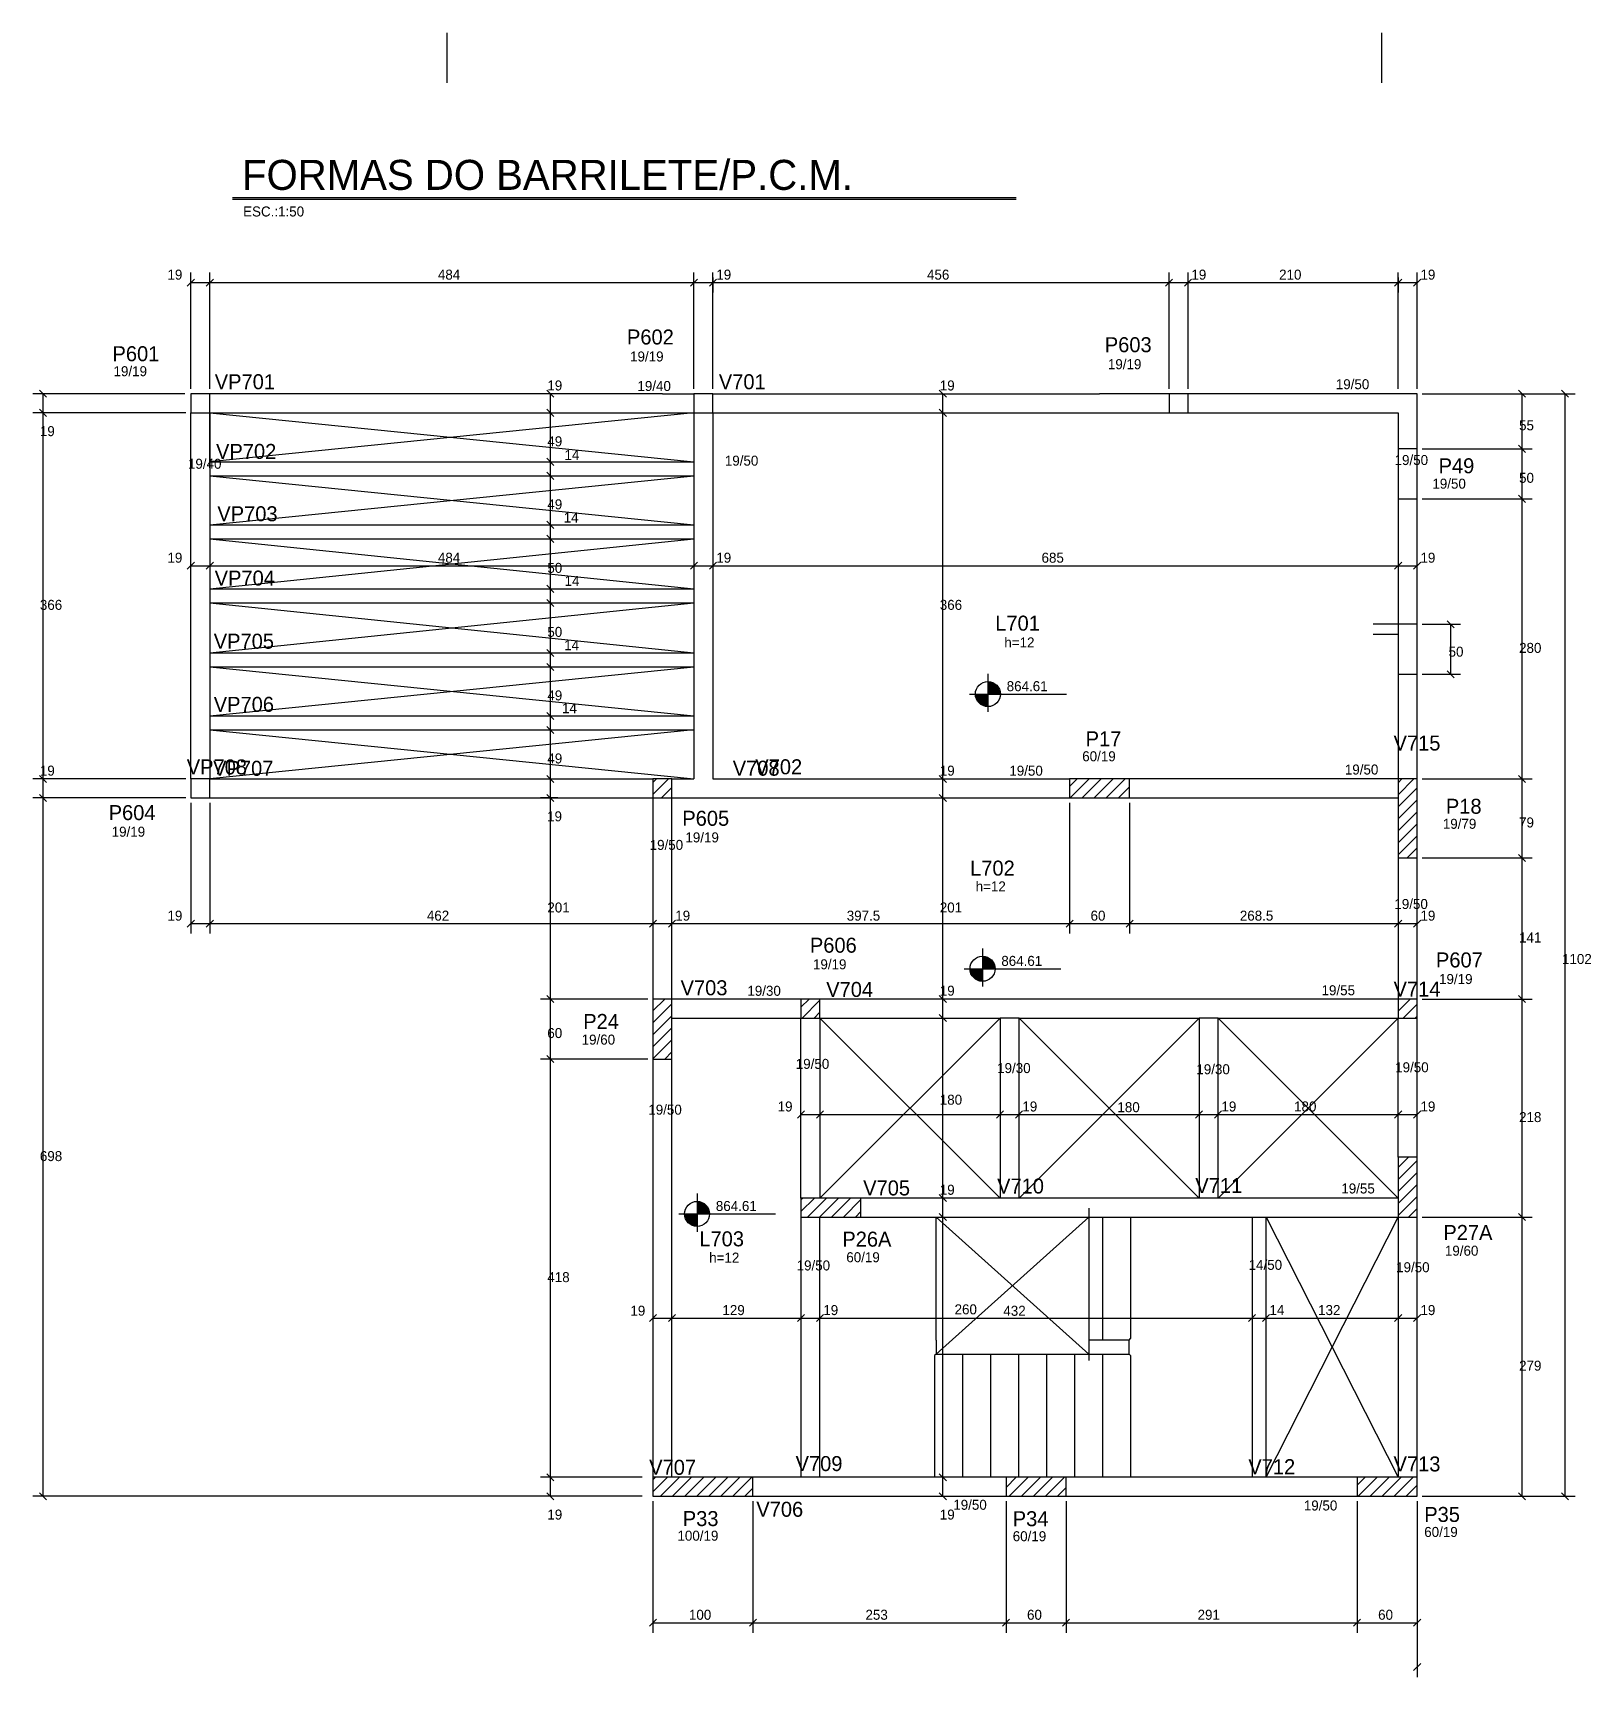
# Model space of a CAD drawing. Header units: metres. Extents: x -5 to 5758, y -6 to 3870.
# Drawn here: x 722 to 2279, y 2226 to 3870 of the extents above; entities that cross this region are included whole.
import ezdxf

# ---------------------------------------------------------------- set-up
doc = ezdxf.new("R2010")
doc.units = ezdxf.units.M

msp = doc.modelspace()

# ---------------------------------------------------------------- texts
at = {"layer": '2', "color": 2}
for s, p in [('ESC.:1:50', (931.857818, 3686.31558)), ('19', (856.21067, 3623.189493)), ('484', (1126.558381, 3623.189493)), ('19', (1404.906092, 3623.189493)), ('456', (1615.557464, 3623.189493)), ('19', (1879.875496, 3623.189493)), ('210', (1967.543083, 3623.189493)), ('19', (2108.87733, 3623.189493)), ('19', (1235.989136, 3512.404334)), ('19', (1628.333642, 3512.404334)), ('19', (728.653822, 3466.737674)), ('55', (2207.464652, 3472.571004)), ('49', (1235.989136, 3456.571004)), ('14', (1253.102742, 3442.916194)), ('50', (2207.464652, 3420.071004)), ('49', (1235.989136, 3393.571004)), ('14', (1252.358672, 3380.412241)), ('19', (856.21067, 3340.218882)), ('484', (1126.558381, 3340.218882)), ('50', (1235.989136, 3330.071004)), ('19', (1404.906092, 3340.218882)), ('685', (1730.058381, 3340.218882)), ('19', (2108.87733, 3340.218882)), ('14', (1253.216321, 3317.037798)), ('366', (728.653822, 3293.071004)), ('366', (1628.333642, 3293.071004)), ('50', (1235.989136, 3266.071004)), ('14', (1252.789053, 3252.782115)), ('50', (2136.998821, 3246.286813)), ('280', (2207.464652, 3250.071004)), ('49', (1235.989136, 3202.571004)), ('14', (1250.697361, 3189.803998)), ('49', (1235.989136, 3139.571004)), ('19', (728.653822, 3127.404334)), ('19', (1628.333642, 3127.404334)), ('19', (1235.747425, 3081.720829)), ('79', (2207.464652, 3075.571004)), ('19', (856.21067, 2982.420841)), ('462', (1115.544, 2982.420841)), ('201', (1235.989136, 2990.571004)), ('19', (1363.87733, 2982.420841)), ('397.5', (1535.294, 2982.420841)), ('201', (1628.333642, 2990.571004)), ('60', (1779.044, 2982.420841)), ('268.5', (1928.294, 2982.420841)), ('19', (2108.87733, 2982.420841)), ('141', (2207.464652, 2960.571004)), ('1102', (2250.40577, 2939.071004)), ('19', (1628.333642, 2907.404334)), ('60', (1235.989136, 2865.071004)), ('19', (1466.21067, 2791.653456)), ('180', (1628.333642, 2798.45146)), ('19', (1710.87733, 2791.653456)), ('180', (1805.912835, 2790.958772)), ('19', (1909.87733, 2791.653456)), ('180', (1982.544, 2791.653456)), ('19', (2108.87733, 2791.653456)), ('218', (2207.464652, 2781.071004)), ('698', (728.653822, 2742.071004)), ('19', (1628.333642, 2708.404334)), ('418', (1235.989136, 2621.071004)), ('19', (1319.005132, 2587.525701)), ('129', (1411.044, 2588.140388)), ('19', (1511.87733, 2588.140388)), ('260', (1643.123911, 2588.868602)), ('432', (1691.868858, 2587.422113)), ('14', (1957.87733, 2588.140388)), ('132', (2006.544, 2588.140388)), ('19', (2108.87733, 2588.140388)), ('279', (2207.464652, 2532.571004)), ('19', (1235.989136, 2383.737674)), ('19', (1628.333642, 2383.737674)), ('100', (1377.544, 2283.566702)), ('253', (1554.044, 2283.566702)), ('60', (1715.544, 2283.566702)), ('291', (1886.044, 2283.566702)), ('60', (2066.544, 2283.566702))]:
    msp.add_text(s, height=10, dxfattribs=at).set_placement(p)
at = {"layer": '3', "color": 3}
for s, p in [('19/19', (1318.698458, 3541.379161)), ('19/19', (802.29141, 3526.659374)), ('19/19', (1796.403312, 3533.686837)), ('19/40', (1326.047968, 3511.86771)), ('19/50', (2024.24377, 3513.65571)), ('19/40', (876.690017, 3434.131711)), ('19/50', (1413.448987, 3437.233364)), ('19/50', (2083.007928, 3437.860894)), ('19/50', (2120.786447, 3414.22164)), ('h=12', (1692.857567, 3255.523849)), ('864.61', (1695.21714, 3211.80026)), ('60/19', (1770.732863, 3141.733717)), ('19/50', (1697.858597, 3127.30897)), ('19/50', (2033.295958, 3128.492171)), ('19/19', (800.418061, 3066.320416)), ('19/79', (2131.243588, 3074.234448)), ('19/50', (1338.274064, 3053.140688)), ('19/19', (1373.999328, 3060.641482)), ('h=12', (1664.204153, 3011.667738)), ('19/50', (2082.794, 2994.071004)), ('19/19', (1501.544177, 2933.783328)), ('864.61', (1689.832623, 2937.189891)), ('19/19', (2127.454372, 2919.053976)), ('19/30', (1435.976954, 2907.288288)), ('19/55', (2009.996228, 2907.84613)), ('19/60', (1270.268491, 2858.505795)), ('19/50', (1484.356017, 2834.261589)), ('19/30', (1685.676606, 2830.056331)), ('19/30', (1884.843901, 2828.877827)), ('19/50', (2083.609906, 2830.845382)), ('19/50', (1336.92676, 2788.482957)), ('19/55', (2029.758947, 2709.687709)), ('864.61', (1404.45322, 2692.194365)), ('h=12', (1397.805716, 2640.583457)), ('60/19', (1534.87387, 2640.959957)), ('19/60', (2133.309488, 2647.473811)), ('19/50', (1485.192087, 2632.768857)), ('14/50', (1937.076274, 2633.3456)), ('19/50', (2084.533073, 2630.979681)), ('19/50', (1641.826103, 2393.506865)), ('19/50', (1992.286813, 2392.808118)), ('100/19', (1366.076145, 2362.596566)), ('60/19', (1701.245368, 2362.091537)), ('60/19', (2112.645654, 2366.355737))]:
    msp.add_text(s, height=10, dxfattribs=at).set_placement(p)
at = {"layer": '4', "color": 4}
for s, p in [('P602', (1315.586238, 3558.349151)), ('P601', (801.237048, 3541.652258)), ('P603', (1793.291092, 3550.656827)), ('VP701', (903.465306, 3513.624845)), ('V701', (1407.429702, 3513.624845)), ('VP702', (904.763362, 3443.962504)), ('P49', (2126.988042, 3429.60924)), ('VP703', (906.061418, 3381.655815)), ('VP704', (903.395645, 3317.35985)), ('L701', (1683.767432, 3272.310474)), ('VP705', (902.460614, 3254.245233)), ('VP706', (902.460614, 3191.130615)), ('P17', (1774.111749, 3156.733717)), ('V715', (2081.985612, 3152.468474)), ('VP708', (875.496478, 3128.593146)), ('VP707', (901.882275, 3127.224167)), ('V708', (1421.330159, 3127.315267)), ('V702', (1443.89606, 3128.720029)), ('P604', (797.411696, 3082.89862)), ('P605', (1370.918079, 3077.234662)), ('P18', (2134.292451, 3089.234448)), ('L702', (1658.654599, 3027.434504)), ('P606', (1498.462929, 2950.376509)), ('P607', (2124.373124, 2935.647156)), ('V703', (1369.196814, 2907.821004)), ('V704', (1514.79354, 2906.147478)), ('V714', (2081.985612, 2906.540986)), ('P24', (1271.849461, 2874.138183)), ('V705', (1551.733024, 2707.738613)), ('V710', (1685.628138, 2709.644279)), ('V711', (1883.794, 2710.061348)), ('L703', (1387.932594, 2656.855627)), ('P26A', (1530.885268, 2656.529758)), ('P27A', (2131.766836, 2663.199378)), ('V707', (1337.794, 2428.464311)), ('V709', (1484.182234, 2432.206291)), ('V712', (1936.794, 2429.093541)), ('V713', (2081.977355, 2431.815692)), ('V706', (1444.911257, 2386.516015)), ('P33', (1371.394302, 2377.216698)), ('P34', (1701.245368, 2377.091537)), ('P35', (2112.645654, 2381.355737))]:
    msp.add_text(s, height=15, dxfattribs=at).set_placement(p)
at = {"layer": '6', "color": 6}
msp.add_text('FORMAS DO BARRILETE/P.C.M.', height=30, dxfattribs=at).set_placement((930.752882, 3712.913649))

# ---------------------------------------------------------------- linework, layer by layer
for centre in [(1676.417053, 3208.894706), (1671.032536, 2934.284336), (1385.653133, 2689.288811)]:
    msp.add_circle(centre, 12.5)
at = {"layer": '1', "color": 1}
for p, q in [((1382.572762, 3490.071004), (898.544, 3441.071004)), ((898.544, 3490.071004), (1382.572762, 3441.071004)), ((898.544, 3378.071004), (1382.572762, 3427.071004)), ((898.544, 3427.071004), (1382.572762, 3378.071004)), ((898.544, 3314.071004), (1382.572762, 3364.071004)), ((898.544, 3364.071004), (1382.572762, 3314.071004)), ((898.544, 3250.071004), (1382.572762, 3300.071004)), ((898.544, 3300.071004), (1382.572762, 3250.071004)), ((898.544, 3187.071004), (1382.572762, 3236.071004)), ((898.544, 3236.071004), (1382.572762, 3187.071004)), ((1382.572762, 3173.071004), (898.544, 3124.071004)), ((898.544, 3173.071004), (1382.572762, 3124.071004)), ((1954.544, 2686.071004), (2086.544, 2426.071004)), ((1954.544, 2426.071004), (2086.544, 2686.071004))]:
    msp.add_line(p, q, dxfattribs=at)
at = {"layer": '2', "color": 2}
for p, q in [((876.008466, 3616.653959), (883.079534, 3623.725027)), ((895.008466, 3616.653959), (902.079534, 3623.725027)), ((895.008466, 3616.653959), (902.079534, 3623.725027)), ((1379.037228, 3616.653959), (1386.108296, 3623.725027)), ((1379.037228, 3616.653959), (1386.108296, 3623.725027)), ((1398.037228, 3616.653959), (1405.108296, 3623.725027)), ((1398.037228, 3616.653959), (1405.108296, 3623.725027)), ((1398.037228, 3616.653959), (1405.108296, 3623.725027)), ((1398.037228, 3616.653959), (1405.108296, 3623.725027)), ((1854.006632, 3616.653959), (1861.077699, 3623.725027)), ((1854.006632, 3616.653959), (1861.077699, 3623.725027)), ((1873.006632, 3616.653959), (1880.077699, 3623.725027)), ((1873.006632, 3616.653959), (1880.077699, 3623.725027)), ((2083.008466, 3616.653959), (2090.079534, 3623.725027)), ((2083.008466, 3616.653959), (2090.079534, 3623.725027)), ((2083.008466, 3616.653959), (2090.079534, 3623.725027)), ((2083.008466, 3616.653959), (2090.079534, 3623.725027)), ((2102.008466, 3616.653959), (2109.079534, 3623.725027)), ((728.118288, 3512.606538), (735.189356, 3505.53547)), ((1242.52467, 3505.53547), (1235.453602, 3512.606538)), ((1634.869176, 3505.53547), (1627.798108, 3512.606538)), ((2214.000186, 3505.53547), (2206.929118, 3512.606538)), ((2256.941304, 3505.53547), (2249.870236, 3512.606538)), ((728.118288, 3493.606538), (735.189356, 3486.53547)), ((728.118288, 3493.606538), (735.189356, 3486.53547)), ((1242.52467, 3486.53547), (1235.453602, 3493.606538)), ((1242.52467, 3486.53547), (1235.453602, 3493.606538)), ((1634.869176, 3486.53547), (1627.798108, 3493.606538)), ((1634.869176, 3486.53547), (1627.798108, 3493.606538)), ((2214.000186, 3450.53547), (2206.929118, 3457.606538)), ((2214.000186, 3450.53547), (2206.929118, 3457.606538)), ((1242.52467, 3437.53547), (1235.453602, 3444.606538)), ((1242.52467, 3437.53547), (1235.453602, 3444.606538)), ((1242.52467, 3423.53547), (1235.453602, 3430.606538)), ((1242.52467, 3423.53547), (1235.453602, 3430.606538)), ((2214.000186, 3400.53547), (2206.929118, 3407.606538)), ((2214.000186, 3400.53547), (2206.929118, 3407.606538)), ((1242.52467, 3374.53547), (1235.453602, 3381.606538)), ((1242.52467, 3374.53547), (1235.453602, 3381.606538)), ((1242.52467, 3360.53547), (1235.453602, 3367.606538)), ((1242.52467, 3360.53547), (1235.453602, 3367.606538)), ((876.008466, 3333.683348), (883.079534, 3340.754416)), ((895.008466, 3333.683348), (902.079534, 3340.754416)), ((895.008466, 3333.683348), (902.079534, 3340.754416)), ((1379.037228, 3333.683348), (1386.108296, 3340.754416)), ((1379.037228, 3333.683348), (1386.108296, 3340.754416)), ((1398.037228, 3333.683348), (1405.108296, 3340.754416)), ((1398.037228, 3333.683348), (1405.108296, 3340.754416)), ((2083.008466, 3333.683348), (2090.079534, 3340.754416)), ((2083.008466, 3333.683348), (2090.079534, 3340.754416)), ((2102.008466, 3333.683348), (2109.079534, 3340.754416)), ((1242.52467, 3310.53547), (1235.453602, 3317.606538)), ((1242.52467, 3310.53547), (1235.453602, 3317.606538)), ((1242.52467, 3296.53547), (1235.453602, 3303.606538)), ((1242.52467, 3296.53547), (1235.453602, 3303.606538)), ((2135.433913, 3282.23435), (2142.504981, 3275.163283)), ((1242.52467, 3246.53547), (1235.453602, 3253.606538)), ((1242.52467, 3246.53547), (1235.453602, 3253.606538)), ((1242.52467, 3232.53547), (1235.453602, 3239.606538)), ((1242.52467, 3232.53547), (1235.453602, 3239.606538)), ((2135.433913, 3232.23435), (2142.504981, 3225.163283)), ((1242.52467, 3183.53547), (1235.453602, 3190.606538)), ((1242.52467, 3183.53547), (1235.453602, 3190.606538)), ((1242.52467, 3169.53547), (1235.453602, 3176.606538)), ((1242.52467, 3169.53547), (1235.453602, 3176.606538)), ((728.118288, 3127.606538), (735.189356, 3120.53547)), ((728.118288, 3127.606538), (735.189356, 3120.53547)), ((1242.52467, 3120.53547), (1235.453602, 3127.606538)), ((1242.52467, 3120.53547), (1235.453602, 3127.606538)), ((1634.869176, 3120.53547), (1627.798108, 3127.606538)), ((1634.869176, 3120.53547), (1627.798108, 3127.606538)), ((1634.869176, 3120.53547), (1627.798108, 3127.606538)), ((2214.000186, 3120.53547), (2206.929118, 3127.606538)), ((2214.000186, 3120.53547), (2206.929118, 3127.606538)), ((728.118288, 3108.606538), (735.189356, 3101.53547)), ((728.118288, 3108.606538), (735.189356, 3101.53547)), ((1242.52467, 3101.53547), (1235.453602, 3108.606538)), ((1242.52467, 3101.53547), (1235.453602, 3108.606538)), ((1634.869176, 3101.53547), (1627.798108, 3108.606538)), ((1634.869176, 3101.53547), (1627.798108, 3108.606538)), ((2214.000186, 3041.53547), (2206.929118, 3048.606538)), ((2214.000186, 3041.53547), (2206.929118, 3048.606538)), ((876.008466, 2975.885307), (883.079534, 2982.956375)), ((895.008466, 2975.885307), (902.079534, 2982.956375)), ((895.008466, 2975.885307), (902.079534, 2982.956375)), ((1338.008466, 2975.885307), (1345.079534, 2982.956375)), ((1338.008466, 2975.885307), (1345.079534, 2982.956375)), ((1357.008466, 2975.885307), (1364.079534, 2982.956375)), ((1357.008466, 2975.885307), (1364.079534, 2982.956375)), ((1357.008466, 2975.885307), (1364.079534, 2982.956375)), ((1357.008466, 2975.885307), (1364.079534, 2982.956375)), ((1754.508466, 2975.885307), (1761.579534, 2982.956375)), ((1754.508466, 2975.885307), (1761.579534, 2982.956375)), ((1814.508466, 2975.885307), (1821.579534, 2982.956375)), ((1814.508466, 2975.885307), (1821.579534, 2982.956375)), ((2083.008466, 2975.885307), (2090.079534, 2982.956375)), ((2083.008466, 2975.885307), (2090.079534, 2982.956375)), ((2102.008466, 2975.885307), (2109.079534, 2982.956375)), ((1242.52467, 2900.53547), (1235.453602, 2907.606538)), ((1242.52467, 2900.53547), (1235.453602, 2907.606538)), ((1242.52467, 2900.53547), (1235.453602, 2907.606538)), ((1634.869176, 2900.53547), (1627.798108, 2907.606538)), ((1634.869176, 2900.53547), (1627.798108, 2907.606538)), ((2214.000186, 2900.53547), (2206.929118, 2907.606538)), ((2214.000186, 2900.53547), (2206.929118, 2907.606538)), ((1634.869176, 2881.53547), (1627.798108, 2888.606538)), ((1634.869176, 2881.53547), (1627.798108, 2888.606538)), ((1242.52467, 2840.53547), (1235.453602, 2847.606538)), ((1242.52467, 2840.53547), (1235.453602, 2847.606538)), ((1486.008466, 2785.117922), (1493.079534, 2792.18899)), ((1505.008466, 2785.117922), (1512.079534, 2792.18899)), ((1505.008466, 2785.117922), (1512.079534, 2792.18899)), ((1685.008466, 2785.117922), (1692.079534, 2792.18899)), ((1685.008466, 2785.117922), (1692.079534, 2792.18899)), ((1704.008466, 2785.117922), (1711.079534, 2792.18899)), ((1704.008466, 2785.117922), (1711.079534, 2792.18899)), ((1884.008466, 2785.117922), (1891.079534, 2792.18899)), ((1884.008466, 2785.117922), (1891.079534, 2792.18899)), ((1903.008466, 2785.117922), (1910.079534, 2792.18899)), ((1903.008466, 2785.117922), (1910.079534, 2792.18899)), ((2083.008466, 2785.117922), (2090.079534, 2792.18899)), ((2083.008466, 2785.117922), (2090.079534, 2792.18899)), ((2102.008466, 2785.117922), (2109.079534, 2792.18899)), ((1634.869176, 2701.53547), (1627.798108, 2708.606538)), ((1634.869176, 2701.53547), (1627.798108, 2708.606538)), ((1634.869176, 2682.53547), (1627.798108, 2689.606538)), ((1634.869176, 2682.53547), (1627.798108, 2689.606538)), ((2214.000186, 2682.53547), (2206.929118, 2689.606538)), ((2214.000186, 2682.53547), (2206.929118, 2689.606538)), ((1338.008466, 2581.604854), (1345.079534, 2588.675922)), ((1338.008466, 2581.604854), (1345.079534, 2588.675922)), ((1338.008466, 2581.604854), (1345.079534, 2588.675922)), ((1357.008466, 2581.604854), (1364.079534, 2588.675922)), ((1357.008466, 2581.604854), (1364.079534, 2588.675922)), ((1486.008466, 2581.604854), (1493.079534, 2588.675922)), ((1486.008466, 2581.604854), (1493.079534, 2588.675922)), ((1505.008466, 2581.604854), (1512.079534, 2588.675922)), ((1505.008466, 2581.604854), (1512.079534, 2588.675922)), ((1937.008466, 2581.604854), (1944.079534, 2588.675922)), ((1937.008466, 2581.604854), (1944.079534, 2588.675922)), ((1951.008466, 2581.604854), (1958.079534, 2588.675922)), ((1951.008466, 2581.604854), (1958.079534, 2588.675922)), ((2083.008466, 2581.604854), (2090.079534, 2588.675922)), ((2083.008466, 2581.604854), (2090.079534, 2588.675922)), ((2102.008466, 2581.604854), (2109.079534, 2588.675922)), ((1242.52467, 2422.53547), (1235.453602, 2429.606538)), ((1242.52467, 2422.53547), (1235.453602, 2429.606538)), ((1634.869176, 2422.53547), (1627.798108, 2429.606538)), ((1634.869176, 2422.53547), (1627.798108, 2429.606538)), ((728.118288, 2410.606538), (735.189356, 2403.53547)), ((1242.52467, 2403.53547), (1235.453602, 2410.606538)), ((1634.869176, 2403.53547), (1627.798108, 2410.606538)), ((2214.000186, 2403.53547), (2206.929118, 2410.606538)), ((2256.941304, 2403.53547), (2249.870236, 2410.606538)), ((1338.008466, 2277.031168), (1345.079534, 2284.102236)), ((1338.008466, 2277.031168), (1345.079534, 2284.102236)), ((1438.008466, 2277.031168), (1445.079534, 2284.102236)), ((1438.008466, 2277.031168), (1445.079534, 2284.102236)), ((1691.008466, 2277.031168), (1698.079534, 2284.102236)), ((1691.008466, 2277.031168), (1698.079534, 2284.102236)), ((1751.008466, 2277.031168), (1758.079534, 2284.102236)), ((1751.008466, 2277.031168), (1758.079534, 2284.102236)), ((2042.008466, 2277.031168), (2049.079534, 2284.102236)), ((2042.008466, 2277.031168), (2049.079534, 2284.102236)), ((2102.008466, 2277.031168), (2109.079534, 2284.102236)), ((2102.008466, 2232.70628), (2109.079534, 2239.777348))]:
    msp.add_line(p, q, dxfattribs=at)
at = {"layer": '3', "color": 3}
for p, q in [((1135.388191, 3869.839668), (1135.388191, 3819.840168)), ((1135.388191, 3869.839668), (1135.388191, 3819.840168)), ((2069.8723, 3869.839668), (2069.8723, 3819.840168)), ((2069.8723, 3869.839668), (2069.8723, 3819.840168)), ((1351.044, 3509.071004), (1382.572762, 3509.071004)), ((1401.572762, 3509.071004), (1788.044, 3509.071004)), ((879.544, 3124.071004), (879.544, 3490.071004)), ((1382.572762, 3490.071004), (1382.572762, 3124.071004)), ((1401.572762, 3490.071004), (1401.572762, 3124.071004)), ((898.544, 3314.071004), (1382.572762, 3314.071004)), ((898.544, 3300.071004), (1382.572762, 3300.071004)), ((898.544, 3250.071004), (1382.572762, 3250.071004)), ((898.544, 3236.071004), (1382.572762, 3236.071004)), ((1676.417053, 3229.246812), (1676.417053, 3191.100031)), ((1658.158358, 3208.894706), (1754.882502, 3208.894706)), ((1676.417006, 3208.101904), (1663.917006, 3208.101904)), ((1663.917053, 3208.894706), (1688.917053, 3208.894706)), ((1676.417006, 3207.309055), (1664.018, 3207.309055)), ((1676.417006, 3206.516206), (1664.145363, 3206.516206)), ((1676.417006, 3205.723357), (1664.325989, 3205.723357)), ((1676.417053, 3221.394706), (1676.417053, 3196.394706)), ((1676.417053, 3220.787358), (1680.266178, 3220.787358)), ((1676.417053, 3219.994509), (1682.165516, 3219.994509)), ((1676.417053, 3219.20166), (1683.489311, 3219.20166)), ((1676.417053, 3218.408799), (1684.524572, 3218.408799)), ((1676.417053, 3217.61601), (1685.371912, 3217.61601)), ((1676.417053, 3216.823161), (1686.080921, 3216.823161)), ((1676.417053, 3216.0303), (1686.680258, 3216.0303)), ((1676.417053, 3215.237451), (1687.18828, 3215.237451)), ((1676.417053, 3214.444602), (1687.617434, 3214.444602)), ((1676.417053, 3213.651753), (1687.976492, 3213.651753)), ((1676.417053, 3212.858903), (1688.271797, 3212.858903)), ((1676.417053, 3212.066102), (1688.50807, 3212.066102)), ((1676.417053, 3211.273253), (1688.688648, 3211.273253)), ((1676.417053, 3210.480404), (1688.816059, 3210.480404)), ((1676.417053, 3209.687555), (1688.917053, 3209.687555)), ((1676.417006, 3204.930556), (1664.562262, 3204.930556)), ((1676.417006, 3204.137659), (1664.857567, 3204.137659)), ((1676.417006, 3203.344858), (1665.216625, 3203.344858)), ((1676.417006, 3202.552009), (1665.645779, 3202.552009)), ((1676.417006, 3201.75916), (1666.153801, 3201.75916)), ((1676.417006, 3200.966311), (1666.753185, 3200.966311)), ((1676.417006, 3200.173509), (1667.462147, 3200.173509)), ((1676.417006, 3199.3806), (1668.309486, 3199.3806)), ((1676.417006, 3198.587799), (1669.344748, 3198.587799)), ((1676.417006, 3197.79495), (1670.668543, 3197.79495)), ((1676.417006, 3197.002101), (1672.567928, 3197.002101)), ((898.544, 3187.071004), (1382.572762, 3187.071004)), ((898.544, 3173.071004), (1382.572762, 3173.071004)), ((898.544, 3124.071004), (1341.54408, 3124.071004)), ((1341.54408, 3120.624742), (1344.990342, 3124.071004)), ((1341.54408, 3108.603927), (1357.011157, 3124.071004)), ((1360.54408, 3124.071004), (1382.572762, 3124.071004)), ((1401.572762, 3124.071004), (1758.044, 3124.071004)), ((1758.044, 3116.396127), (1765.718877, 3124.071004)), ((1758.739692, 3105.071004), (1777.739692, 3124.071004)), ((1770.760508, 3105.071004), (1789.760508, 3124.071004)), ((1782.781323, 3105.071004), (1801.781323, 3124.071004)), ((1794.802138, 3105.071004), (1813.802138, 3124.071004)), ((2086.544, 3120.334114), (2090.28089, 3124.071004)), ((2086.544, 3108.313299), (2102.301705, 3124.071004)), ((1350.031973, 3105.071004), (1360.54408, 3115.583111)), ((1806.822953, 3105.071004), (1818.044, 3116.29205)), ((2086.544, 3096.292484), (2105.544, 3115.292484)), ((898.544, 3105.071004), (1341.544, 3105.071004)), ((2086.544, 3084.271668), (2105.544, 3103.271668)), ((2086.544, 3072.250853), (2105.544, 3091.250853)), ((2086.544, 3060.230038), (2105.544, 3079.230038)), ((2086.544, 3048.209222), (2105.544, 3067.209222)), ((2095.426597, 3045.071004), (2105.544, 3055.188407)), ((1671.032536, 2954.636442), (1671.032536, 2916.489662)), ((1671.032536, 2946.784336), (1671.032536, 2921.784336)), ((1671.032536, 2946.176989), (1674.881661, 2946.176989)), ((1671.032536, 2945.38414), (1676.780999, 2945.38414)), ((1671.032536, 2944.591291), (1678.104794, 2944.591291)), ((1671.032536, 2943.79843), (1679.140055, 2943.79843)), ((1671.032536, 2943.00564), (1679.987395, 2943.00564)), ((1671.032536, 2942.212791), (1680.696404, 2942.212791)), ((1652.77384, 2934.284336), (1749.497985, 2934.284336)), ((1671.032488, 2933.491535), (1658.532488, 2933.491535)), ((1658.532536, 2934.284336), (1683.532536, 2934.284336)), ((1671.032488, 2932.698686), (1658.633483, 2932.698686)), ((1671.032488, 2931.905837), (1658.760846, 2931.905837)), ((1671.032488, 2931.112988), (1658.941472, 2931.112988)), ((1671.032488, 2930.320186), (1659.177745, 2930.320186)), ((1671.032488, 2929.52729), (1659.47305, 2929.52729)), ((1671.032488, 2928.734488), (1659.832108, 2928.734488)), ((1671.032488, 2927.941639), (1660.261262, 2927.941639)), ((1671.032488, 2927.14879), (1660.769284, 2927.14879)), ((1671.032488, 2926.355941), (1661.368668, 2926.355941)), ((1671.032536, 2941.41993), (1681.295741, 2941.41993)), ((1671.032536, 2940.627081), (1681.803763, 2940.627081)), ((1671.032536, 2939.834232), (1682.232916, 2939.834232)), ((1671.032536, 2939.041383), (1682.591975, 2939.041383)), ((1671.032536, 2938.248534), (1682.88728, 2938.248534)), ((1671.032536, 2937.455733), (1683.123553, 2937.455733)), ((1671.032536, 2936.662883), (1683.304131, 2936.662883)), ((1671.032536, 2935.870034), (1683.431542, 2935.870034)), ((1671.032536, 2935.077185), (1683.532536, 2935.077185)), ((1671.032488, 2925.56314), (1662.07763, 2925.56314)), ((1671.032488, 2924.770231), (1662.924969, 2924.770231)), ((1671.032488, 2923.97743), (1663.96023, 2923.97743)), ((1671.032488, 2923.184581), (1665.284026, 2923.184581)), ((1671.032488, 2922.391731), (1667.183411, 2922.391731)), ((1341.544, 2892.229171), (1353.385833, 2904.071004)), ((1341.544, 2880.208356), (1360.544, 2899.208356)), ((1489.544, 2895.979388), (1497.635616, 2904.071004)), ((1490.656431, 2885.071004), (1508.544, 2902.958572)), ((2086.544, 2903.959439), (2086.655565, 2904.071004)), ((2086.544, 2891.938624), (2098.67638, 2904.071004)), ((2091.697195, 2885.071004), (2105.544, 2898.917808)), ((1341.544, 2868.187541), (1360.544, 2887.187541)), ((1489.544, 2705.071004), (1489.544, 2885.071004)), ((1502.677246, 2885.071004), (1508.544, 2890.937757)), ((1508.544, 2885.071004), (1508.544, 2705.071004)), ((2086.544, 2746.071004), (2086.544, 2885.071004)), ((2103.71801, 2885.071004), (2105.544, 2886.896993)), ((2105.544, 2746.071004), (2105.544, 2885.071004)), ((1341.544, 2856.166725), (1360.544, 2875.166725)), ((1341.544, 2844.14591), (1360.544, 2863.14591)), ((1353.489909, 2844.071004), (1360.544, 2851.125095)), ((2086.544, 2735.668025), (2096.946979, 2746.071004)), ((2086.544, 2723.64721), (2105.544, 2742.64721)), ((2086.544, 2711.626395), (2105.544, 2730.626395)), ((2086.544, 2699.605579), (2105.544, 2718.605579)), ((1385.653133, 2709.640917), (1385.653133, 2671.494136)), ((1385.653133, 2701.788811), (1385.653133, 2676.788811)), ((1385.653133, 2701.181463), (1389.502257, 2701.181463)), ((1385.653133, 2700.388614), (1391.401595, 2700.388614)), ((1385.653133, 2699.595765), (1392.725391, 2699.595765)), ((1385.653133, 2698.802904), (1393.760652, 2698.802904)), ((1385.653133, 2698.010114), (1394.607991, 2698.010114)), ((1385.653133, 2697.217265), (1395.317001, 2697.217265)), ((1385.653133, 2696.424404), (1395.916337, 2696.424404)), ((1385.653133, 2695.631555), (1396.424359, 2695.631555)), ((1489.544, 2703.646343), (1490.96866, 2705.071004)), ((1489.544, 2691.625528), (1502.989476, 2705.071004)), ((1496.010291, 2686.071004), (1515.010291, 2705.071004)), ((1508.031106, 2686.071004), (1527.031106, 2705.071004)), ((1520.051921, 2686.071004), (1539.051921, 2705.071004)), ((1532.072737, 2686.071004), (1549.544, 2703.542267)), ((2086.544, 2687.584764), (2105.544, 2706.584764)), ((1367.394437, 2689.288811), (1464.118582, 2689.288811)), ((1385.653085, 2688.496009), (1373.153085, 2688.496009)), ((1373.153133, 2689.288811), (1398.153133, 2689.288811)), ((1385.653085, 2687.70316), (1373.254079, 2687.70316)), ((1385.653085, 2686.910311), (1373.381442, 2686.910311)), ((1385.653085, 2686.117462), (1373.562068, 2686.117462)), ((1385.653085, 2685.324661), (1373.798341, 2685.324661)), ((1385.653085, 2684.531764), (1374.093646, 2684.531764)), ((1385.653085, 2683.738962), (1374.452705, 2683.738962)), ((1385.653085, 2682.946113), (1374.881858, 2682.946113)), ((1385.653085, 2682.153264), (1375.38988, 2682.153264)), ((1385.653085, 2681.360415), (1375.989265, 2681.360415)), ((1385.653085, 2680.567614), (1376.698226, 2680.567614)), ((1385.653085, 2679.774705), (1377.545566, 2679.774705)), ((1385.653133, 2694.838706), (1396.853513, 2694.838706)), ((1385.653133, 2694.045857), (1397.212571, 2694.045857)), ((1385.653133, 2693.253008), (1397.507877, 2693.253008)), ((1385.653133, 2692.460207), (1397.744149, 2692.460207)), ((1385.653133, 2691.667358), (1397.924728, 2691.667358)), ((1385.653133, 2690.874509), (1398.052138, 2690.874509)), ((1385.653133, 2690.08166), (1398.153133, 2690.08166)), ((1544.093552, 2686.071004), (1549.544, 2691.521452)), ((1897.044, 2686.071004), (1954.544, 2686.071004)), ((1954.544, 2686.071004), (2086.544, 2686.071004)), ((2097.051055, 2686.071004), (2105.544, 2694.563949)), ((1385.653085, 2678.981904), (1378.580827, 2678.981904)), ((1385.653085, 2678.189055), (1379.904622, 2678.189055)), ((1385.653085, 2677.396206), (1381.804008, 2677.396206)), ((1341.544, 2423.417375), (1344.197628, 2426.071004)), ((1341.544, 2411.39656), (1356.218444, 2426.071004)), ((1349.239259, 2407.071004), (1368.239259, 2426.071004)), ((1361.260074, 2407.071004), (1380.260074, 2426.071004)), ((1373.28089, 2407.071004), (1392.28089, 2426.071004)), ((1385.301705, 2407.071004), (1404.301705, 2426.071004)), ((1397.32252, 2407.071004), (1416.32252, 2426.071004)), ((1409.343335, 2407.071004), (1428.343335, 2426.071004)), ((1421.364151, 2407.071004), (1440.364151, 2426.071004)), ((1694.544, 2415.792917), (1704.822087, 2426.071004)), ((1697.842902, 2407.071004), (1716.842902, 2426.071004)), ((1709.863717, 2407.071004), (1728.863717, 2426.071004)), ((1721.884533, 2407.071004), (1740.884533, 2426.071004)), ((1733.905348, 2407.071004), (1752.905348, 2426.071004)), ((2045.544, 2418.189274), (2053.42573, 2426.071004)), ((2046.446545, 2407.071004), (2065.446545, 2426.071004)), ((2058.467361, 2407.071004), (2077.467361, 2426.071004)), ((2070.488176, 2407.071004), (2089.488176, 2426.071004)), ((2082.508991, 2407.071004), (2101.508991, 2426.071004)), ((2094.529806, 2407.071004), (2105.544, 2418.085197)), ((1433.384966, 2407.071004), (1441.544, 2415.230038)), ((1745.926163, 2407.071004), (1754.544, 2415.68884))]:
    msp.add_line(p, q, dxfattribs=at)
for points in [[(1351.044, 3509.071004), (898.544, 3509.071004)], [(2105.544, 3509.071004), (1788.044, 3509.071004)], [(2105.544, 3454.071004), (2105.544, 3509.071004)], [(898.544, 3435.071004), (898.544, 3490.071004), (898.544, 3124.071004)], [(898.544, 3490.071004), (1382.572762, 3490.071004)], [(1401.572762, 3490.071004), (2086.544, 3490.071004)], [(2086.544, 3490.071004), (2086.544, 3454.071004)], [(898.544, 3441.071004), (1382.572762, 3441.071004)], [(898.544, 3427.071004), (1382.572762, 3427.071004)], [(2086.544, 3404.071004), (2086.544, 3124.071004)], [(2105.544, 3124.071004), (2105.544, 3404.071004)], [(898.544, 3378.071004), (1382.572762, 3378.071004)], [(898.544, 3364.071004), (1382.572762, 3364.071004)], [(2086.544, 3124.071004), (1818.044, 3124.071004)], [(1341.544, 3105.071004), (1341.544, 2904.071004)], [(1360.544, 2904.071004), (1360.544, 3105.071004)], [(1360.54408, 3105.071004), (1758.044, 3105.071004)], [(1818.044, 3105.071004), (2086.544, 3105.071004)], [(2086.544, 3045.071004), (2086.544, 2904.071004)], [(2105.544, 2904.071004), (2105.544, 3045.071004)], [(1489.544, 2904.071004), (1360.544, 2904.071004)], [(1698.044, 2904.071004), (1508.544, 2904.071004)], [(1897.044, 2904.071004), (1698.044, 2904.071004)], [(2086.544, 2904.071004), (1897.044, 2904.071004)], [(1360.544, 2885.071004), (1489.544, 2885.071004)], [(1508.544, 2885.071004), (1688.544, 2885.071004)], [(1707.544, 2885.071004), (1688.544, 2885.071004)], [(1688.544, 2885.071004), (1688.544, 2705.071004)], [(1707.544, 2705.071004), (1707.544, 2885.071004)], [(1707.544, 2885.071004), (1887.544, 2885.071004)], [(1906.544, 2885.071004), (1887.544, 2885.071004)], [(1887.544, 2885.071004), (1887.544, 2705.071004)], [(1906.544, 2705.071004), (1906.544, 2885.071004)], [(1906.544, 2885.071004), (2086.544, 2885.071004)], [(1341.544, 2844.071004), (1341.544, 2426.071004)], [(1360.544, 2426.071004), (1360.544, 2844.071004)], [(1688.544, 2705.071004), (1549.544, 2705.071004)], [(1707.544, 2705.071004), (1688.544, 2705.071004)], [(1887.544, 2705.071004), (1707.544, 2705.071004)], [(1906.544, 2705.071004), (1887.544, 2705.071004)], [(2086.544, 2705.071004), (1906.544, 2705.071004)], [(1489.544, 2686.071004), (1489.544, 2426.071004)], [(1508.544, 2426.071004), (1508.544, 2686.071004)], [(1549.544, 2686.071004), (1698.044, 2686.071004)], [(1698.044, 2686.071004), (1897.044, 2686.071004)], [(1940.544, 2686.071004), (1940.544, 2426.071004)], [(1954.544, 2426.071004), (1954.544, 2686.071004)], [(2086.544, 2686.071004), (2086.544, 2426.071004)], [(2105.544, 2426.071004), (2105.544, 2686.071004)], [(1489.544, 2426.071004), (1441.544, 2426.071004)], [(1508.544, 2426.071004), (1489.544, 2426.071004)], [(1694.544, 2426.071004), (1508.544, 2426.071004)], [(1940.544, 2426.071004), (1754.544, 2426.071004)], [(1954.544, 2426.071004), (1940.544, 2426.071004)], [(2045.544, 2426.071004), (1954.544, 2426.071004)], [(1441.544, 2407.071004), (1499.044, 2407.071004)], [(1499.044, 2407.071004), (1694.544, 2407.071004)], [(1754.544, 2407.071004), (1947.544, 2407.071004)], [(1947.544, 2407.071004), (2045.544, 2407.071004)]]:
    msp.add_lwpolyline(points, dxfattribs=at)
at = {"layer": '6', "color": 6}
for p, q in [((921.238335, 3705.38956), (1704.600567, 3705.38956)), ((921.238335, 3703.59152), (1704.600567, 3703.59152)), ((2105.544, 3278.698816), (2061.544, 3278.698816)), ((2105.544, 3268.698816), (2105.544, 3278.698816)), ((2061.544, 3268.698816), (2086.544, 3268.698816)), ((2086.544, 3268.698816), (2086.544, 3228.698816)), ((2105.544, 3228.698816), (2105.544, 3268.698816)), ((2086.544, 3228.698816), (2105.544, 3228.698816))]:
    msp.add_line(p, q, dxfattribs=at)
at = {"layer": '7', "color": 7}
for points in [[(879.544, 3490.071004), (898.544, 3490.071004), (898.544, 3509.071004), (879.544, 3509.071004), (879.544, 3490.071004)], [(1382.572762, 3490.071004), (1401.572762, 3490.071004), (1401.572762, 3509.071004), (1382.572762, 3509.071004), (1382.572762, 3490.071004)], [(1857.542166, 3490.071004), (1876.542166, 3490.071004), (1876.542166, 3509.071004), (1857.542166, 3509.071004), (1857.542166, 3490.071004)], [(2086.544, 3404.071004), (2105.544, 3404.071004), (2105.544, 3454.071004), (2086.544, 3454.071004), (2086.544, 3404.071004)], [(879.544, 3105.071004), (898.544, 3105.071004), (898.544, 3124.071004), (879.544, 3124.071004), (879.544, 3105.071004)], [(1341.54408, 3105.071004), (1360.54408, 3105.071004), (1360.54408, 3124.071004), (1341.54408, 3124.071004), (1341.54408, 3105.071004)], [(1758.044, 3105.071004), (1818.044, 3105.071004), (1818.044, 3124.071004), (1758.044, 3124.071004), (1758.044, 3105.071004)], [(2086.544, 3045.071004), (2105.544, 3045.071004), (2105.544, 3124.071004), (2086.544, 3124.071004), (2086.544, 3045.071004)], [(1341.544, 2844.071004), (1360.544, 2844.071004), (1360.544, 2904.071004), (1341.544, 2904.071004), (1341.544, 2844.071004)], [(1489.544, 2885.071004), (1508.544, 2885.071004), (1508.544, 2904.071004), (1489.544, 2904.071004), (1489.544, 2885.071004)], [(2086.544, 2885.071004), (2105.544, 2885.071004), (2105.544, 2904.071004), (2086.544, 2904.071004), (2086.544, 2885.071004)], [(2086.544, 2686.071004), (2105.544, 2686.071004), (2105.544, 2746.071004), (2086.544, 2746.071004), (2086.544, 2686.071004)], [(1489.544, 2686.071004), (1549.544, 2686.071004), (1549.544, 2705.071004), (1489.544, 2705.071004), (1489.544, 2686.071004)], [(1341.544, 2407.071004), (1441.544, 2407.071004), (1441.544, 2426.071004), (1341.544, 2426.071004), (1341.544, 2407.071004)], [(1694.544, 2407.071004), (1754.544, 2407.071004), (1754.544, 2426.071004), (1694.544, 2426.071004), (1694.544, 2407.071004)], [(2045.544, 2407.071004), (2105.544, 2407.071004), (2105.544, 2426.071004), (2045.544, 2426.071004), (2045.544, 2407.071004)]]:
    msp.add_lwpolyline(points, dxfattribs=at)
at = {"layer": '9', "color": 9}
for p, q in [((879.544, 3514.071004), (879.544, 3630.189493)), ((879.544, 3620.189493), (898.544, 3620.189493)), ((898.544, 3514.071004), (898.544, 3630.189493)), ((898.544, 3620.189493), (1382.572762, 3620.189493)), ((1382.572762, 3514.071004), (1382.572762, 3630.189493)), ((1382.572762, 3620.189493), (1401.572762, 3620.189493)), ((1401.572762, 3514.071004), (1401.572762, 3630.189493)), ((1401.572762, 3625.189493), (1401.572762, 3610.189493)), ((1401.572762, 3620.189493), (1857.542166, 3620.189493)), ((1857.542166, 3514.071004), (1857.542166, 3630.189493)), ((1857.542166, 3620.189493), (1876.542166, 3620.189493)), ((1876.542166, 3514.071004), (1876.542166, 3630.189493)), ((1876.542166, 3620.189493), (2086.544, 3620.189493)), ((2086.544, 3514.071004), (2086.544, 3630.189493)), ((2086.544, 3625.189493), (2086.544, 3610.189493)), ((2086.544, 3625.189493), (2086.544, 3610.189493)), ((2086.544, 3620.189493), (2105.544, 3620.189493)), ((2105.544, 3514.071004), (2105.544, 3630.189493)), ((873.515104, 3509.071004), (721.653822, 3509.071004)), ((731.653822, 3509.071004), (731.653822, 3490.071004)), ((873.515104, 3509.071004), (782.941941, 3509.071004)), ((1238.989136, 3490.071004), (1238.989136, 3509.071004)), ((1631.333642, 3490.071004), (1631.333642, 3509.071004)), ((2110.544, 3509.071004), (2220.464652, 3509.071004)), ((2210.464652, 3454.071004), (2210.464652, 3509.071004)), ((2215.464652, 3509.071004), (2263.40577, 3509.071004)), ((2253.40577, 2407.071004), (2253.40577, 3509.071004)), ((874.544, 3490.071004), (721.653822, 3490.071004)), ((731.653822, 3490.071004), (731.653822, 3124.071004)), ((1238.989136, 3441.071004), (1238.989136, 3490.071004)), ((1631.333642, 3124.071004), (1631.333642, 3490.071004)), ((2110.544, 3454.071004), (2220.464652, 3454.071004)), ((2210.464652, 3404.071004), (2210.464652, 3454.071004)), ((1238.989136, 3427.071004), (1238.989136, 3441.071004)), ((1238.989136, 3378.071004), (1238.989136, 3427.071004)), ((2110.544, 3404.071004), (2220.464652, 3404.071004)), ((2210.464652, 3124.071004), (2210.464652, 3404.071004)), ((1238.989136, 3364.071004), (1238.989136, 3378.071004)), ((1238.989136, 3314.071004), (1238.989136, 3364.071004)), ((879.544, 3337.218882), (898.544, 3337.218882)), ((898.544, 3337.218882), (1382.572762, 3337.218882)), ((1382.572762, 3337.218882), (1401.572762, 3337.218882)), ((1401.572762, 3337.218882), (2086.544, 3337.218882)), ((2086.544, 3337.218882), (2105.544, 3337.218882)), ((1238.989136, 3300.071004), (1238.989136, 3314.071004)), ((1238.989136, 3250.071004), (1238.989136, 3300.071004)), ((2110.544, 3278.698816), (2148.969447, 3278.698816)), ((2138.969447, 3278.698816), (2138.969447, 3228.698816)), ((1238.989136, 3236.071004), (1238.989136, 3250.071004)), ((1238.989136, 3187.071004), (1238.989136, 3236.071004)), ((2110.544, 3228.698816), (2148.969447, 3228.698816)), ((1238.989136, 3173.071004), (1238.989136, 3187.071004)), ((1238.989136, 3124.071004), (1238.989136, 3173.071004)), ((874.544, 3124.071004), (721.653822, 3124.071004)), ((731.653822, 3124.071004), (731.653822, 3105.071004)), ((1238.989136, 3105.071004), (1238.989136, 3124.071004)), ((1631.333642, 3105.071004), (1631.333642, 3124.071004)), ((2110.544, 3124.071004), (2220.464652, 3124.071004)), ((2210.464652, 3045.071004), (2210.464652, 3124.071004)), ((874.544, 3105.071004), (721.653822, 3105.071004)), ((731.653822, 3105.071004), (731.653822, 2407.071004)), ((879.544, 3100.071004), (879.544, 2969.420841)), ((898.544, 3100.071004), (898.544, 2969.420841)), ((1246.587317, 3105.071004), (1228.989136, 3105.071004)), ((1238.989136, 2904.071004), (1238.989136, 3105.071004)), ((1631.333642, 2904.071004), (1631.333642, 3105.071004)), ((1758.044, 3100.071004), (1758.044, 2969.420841)), ((1818.044, 3100.071004), (1818.044, 2969.420841)), ((2110.544, 3045.071004), (2220.464652, 3045.071004)), ((2210.464652, 2904.071004), (2210.464652, 3045.071004)), ((879.544, 2979.420841), (898.544, 2979.420841)), ((898.544, 2979.420841), (1360.544, 2979.420841)), ((1341.544, 2979.420841), (1360.544, 2979.420841)), ((1360.544, 2979.420841), (1758.044, 2979.420841)), ((1758.044, 2979.420841), (1818.044, 2979.420841)), ((1818.044, 2979.420841), (2086.544, 2979.420841)), ((2086.544, 2979.420841), (2105.544, 2979.420841)), ((1251.237619, 2904.071004), (1228.989136, 2904.071004)), ((1336.544, 2904.071004), (1228.989136, 2904.071004)), ((1238.989136, 2844.071004), (1238.989136, 2904.071004)), ((1631.333642, 2885.071004), (1631.333642, 2904.071004)), ((2110.544, 2904.071004), (2220.464652, 2904.071004)), ((2210.464652, 2686.071004), (2210.464652, 2904.071004)), ((1508.544, 2885.071004), (1688.544, 2705.071004)), ((1508.544, 2705.071004), (1688.544, 2885.071004)), ((1631.333642, 2705.071004), (1631.333642, 2885.071004)), ((1707.544, 2885.071004), (1887.544, 2705.071004)), ((1707.544, 2705.071004), (1887.544, 2885.071004)), ((1906.544, 2885.071004), (2086.544, 2705.071004)), ((1906.544, 2705.071004), (2086.544, 2885.071004)), ((1336.544, 2844.071004), (1228.989136, 2844.071004)), ((1238.989136, 2426.071004), (1238.989136, 2844.071004)), ((1489.544, 2788.653456), (1508.544, 2788.653456)), ((1508.544, 2788.653456), (1688.544, 2788.653456)), ((1688.544, 2788.653456), (1707.544, 2788.653456)), ((1707.544, 2788.653456), (1887.544, 2788.653456)), ((1887.544, 2788.653456), (1906.544, 2788.653456)), ((1906.544, 2788.653456), (2086.544, 2788.653456)), ((2086.544, 2788.653456), (2105.544, 2788.653456)), ((1631.333642, 2686.071004), (1631.333642, 2705.071004)), ((1624.544, 2563.071004), (1624.544, 2686.071004)), ((1624.544, 2549.071004), (1777.262156, 2686.071004)), ((1624.544, 2686.071004), (1777.262156, 2549.071004)), ((1631.333642, 2426.071004), (1631.333642, 2686.071004)), ((1777.262156, 2694.957351), (1777.262156, 2542.78594)), ((1791.044, 2686.071004), (1791.044, 2563.071004)), ((1819.044, 2686.071004), (1819.044, 2564.571004)), ((2110.544, 2686.071004), (2220.464652, 2686.071004)), ((2210.464652, 2407.071004), (2210.464652, 2686.071004)), ((1341.544, 2585.140388), (1360.544, 2585.140388)), ((1360.544, 2585.140388), (1489.544, 2585.140388)), ((1489.544, 2585.140388), (1508.544, 2585.140388)), ((1508.544, 2585.140388), (1940.544, 2585.140388)), ((1940.544, 2585.140388), (1954.544, 2585.140388)), ((1954.544, 2585.140388), (2086.544, 2585.140388)), ((2086.544, 2585.140388), (2105.544, 2585.140388)), ((1817.544, 2563.071004), (1819.044, 2564.571004)), ((1624.544, 2549.071004), (1623.044, 2547.571004)), ((1624.544, 2563.071004), (1624.544, 2549.071004)), ((1624.544, 2549.071004), (1817.544, 2549.071004)), ((1651.044, 2549.071004), (1651.044, 2426.071004)), ((1679.044, 2549.071004), (1679.044, 2426.071004)), ((1707.044, 2549.071004), (1707.044, 2426.071004)), ((1735.044, 2549.071004), (1735.044, 2426.071004)), ((1763.044, 2549.071004), (1763.044, 2426.071004)), ((1817.544, 2563.071004), (1777.262156, 2563.071004)), ((1791.044, 2549.071004), (1791.044, 2426.071004)), ((1817.544, 2549.071004), (1817.544, 2563.071004)), ((1817.544, 2549.071004), (1819.044, 2547.571004)), ((1623.044, 2547.571004), (1623.044, 2426.071004)), ((1819.044, 2547.571004), (1819.044, 2426.071004)), ((1330.651777, 2426.071004), (1228.989136, 2426.071004)), ((1238.989136, 2407.071004), (1238.989136, 2426.071004)), ((1631.333642, 2407.071004), (1631.333642, 2426.071004)), ((1233.989136, 2407.071004), (721.653822, 2407.071004)), ((1330.651777, 2407.071004), (1228.989136, 2407.071004)), ((1341.544, 2402.071004), (1341.544, 2270.566702)), ((1441.544, 2402.071004), (1441.544, 2270.566702)), ((1694.544, 2402.071004), (1694.544, 2270.566702)), ((1754.544, 2402.071004), (1754.544, 2270.566702)), ((2045.544, 2402.071004), (2045.544, 2270.566702)), ((2105.544, 2402.071004), (2105.544, 2270.566702)), ((2110.544, 2407.071004), (2220.464652, 2407.071004)), ((2215.464652, 2407.071004), (2263.40577, 2407.071004)), ((2105.544, 2397.071004), (2105.544, 2226.241814)), ((1341.544, 2280.566702), (1441.544, 2280.566702)), ((1441.544, 2280.566702), (1694.544, 2280.566702)), ((1694.544, 2280.566702), (1754.544, 2280.566702)), ((1754.544, 2280.566702), (2045.544, 2280.566702)), ((2045.544, 2280.566702), (2105.544, 2280.566702))]:
    msp.add_line(p, q, dxfattribs=at)

msp.set_redraw_order([(e.dxf.handle, doc.entitydb.next_handle()) for e in msp.query("TEXT MTEXT ATTDEF DIMENSION ARC_DIMENSION")])  # texts and dimensions are drawn at this point

doc.saveas('drawing.dxf')
